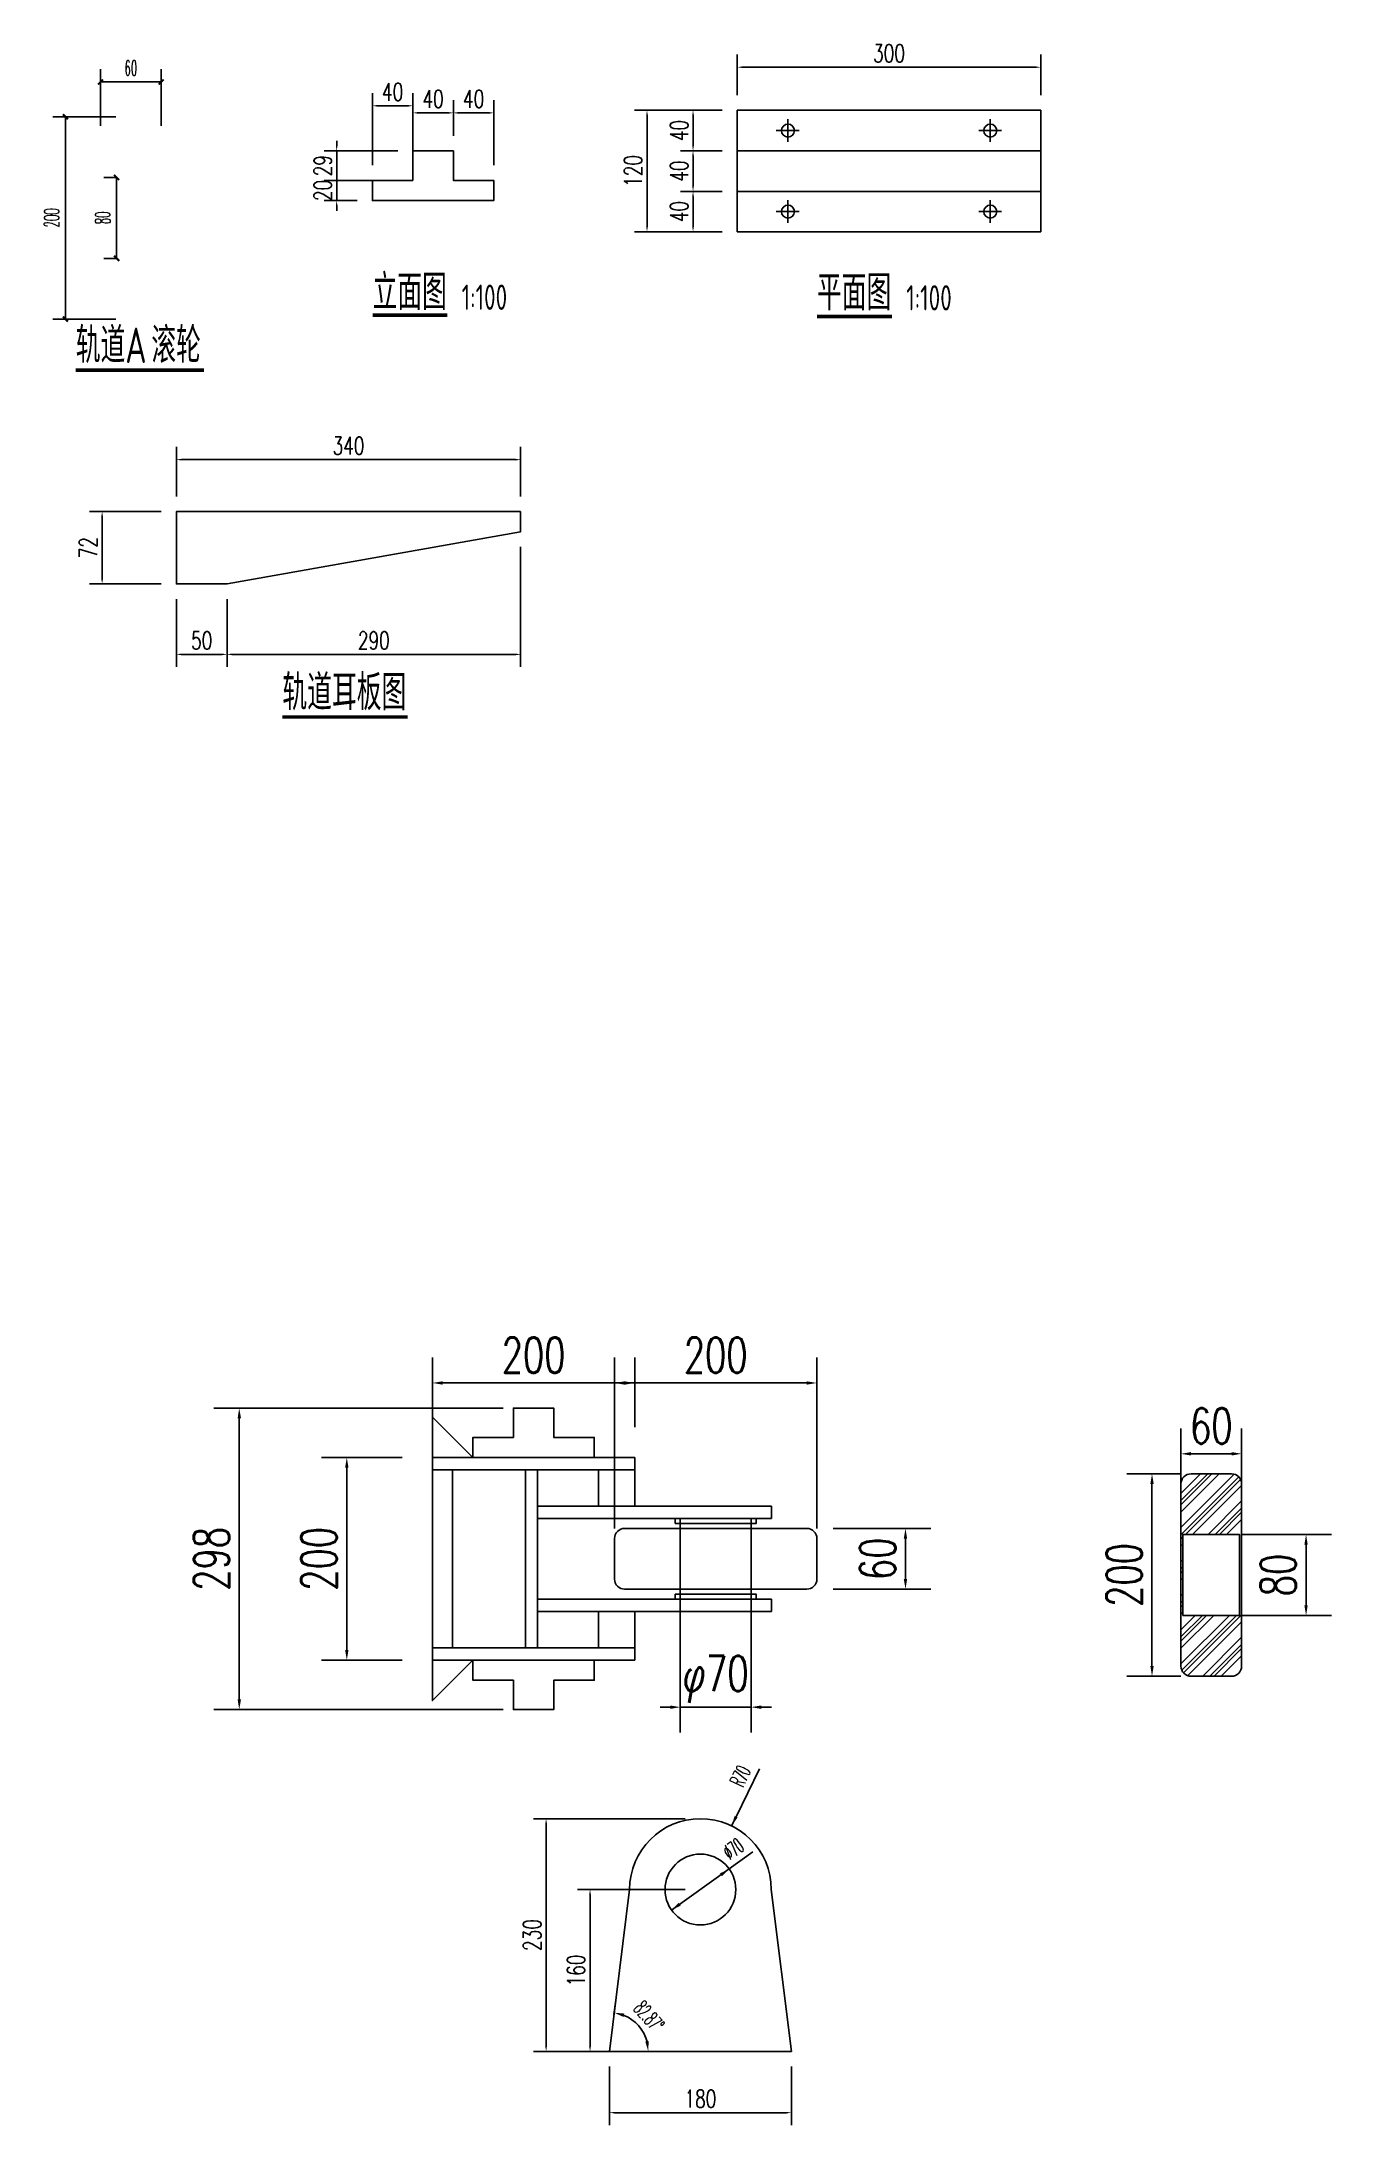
# Model space of a CAD drawing. Header units: millimetres. Extents: x -1443632 to -1307761, y 1430256 to 1527696.
# Drawn here: x -1438382 to -1437107, y 1505911 to 1507970 of the extents above; entities that cross this region are included whole.
import ezdxf

# ---------------------------------------------------------------- set-up
doc = ezdxf.new("R2010")
doc.units = ezdxf.units.MM
doc.header["$LTSCALE"] = 10
doc.layers.get('0').update_dxf_attribs({"linetype": 'CONTINUOUS'})
doc.layers.get('DEFPOINTS').update_dxf_attribs({"linetype": 'CONTINUOUS'})
for name, color, linetype in [('PUB_DIM', 3, 'CONTINUOUS'), ('PUB_TEXT', 7, 'CONTINUOUS'), ('W-PLASTIC_RAILINGS塑木栏杆', 6, 'CONTINUOUS'), ('W-STEEL_FRAME钢架', 3, 'CONTINUOUS'), ('W-STEEL_KEEL钢龙骨', 5, 'CONTINUOUS'), ('景-通用-文字', 7, 'CONTINUOUS'), ('钢', 172, 'CONTINUOUS')]:
    doc.layers.add(name, color=color, linetype=linetype)
doc.styles.add('_TCH_DIM', font='SIMPLEX.shx', dxfattribs={"width": 0.7, "bigfont": 'GBCBIG.shx'})
doc.styles.add('_TCH_DIM_T3', font='SIMPLEX.shx', dxfattribs={"width": 0.494118, "bigfont": 'GBCBIG.shx'})
doc.styles.get("Standard").update_dxf_attribs({"font": 'tssdeng.shx', "width": 0.7, "bigfont": 'hztxt.shx'})
doc.styles.add('STANDARD_T3', font='simplex.shx', dxfattribs={"width": 0.7, "bigfont": 'gbcbig.shx'})
doc.dimstyles.new('_TCH_ARCH&&5', dxfattribs={"dimtxt": 14.875, "dimasz": 5, "dimexe": 12.5, "dimexo": 15, "dimgap": 6.3125, "dimtad": 1, "dimdec": 0, "dimzin": 0, "dimdsep": 46, "dimtxsty": '_TCH_DIM_T3', "dimblk": 'ARCHTICK', "dimcen": 0.09, "dimclrt": 7, "dimazin": 2, "dimtfac": 1, "dimtdec": 0, "dimtix": 1, "dimtmove": 2, "dimatfit": 3, "dimfxl": 0, "dimtolj": 1, "dimtzin": 0, "dimarcsym": 0})
doc.dimstyles.new('_TCH_ARROW&&5', dxfattribs={"dimtxt": 14.875, "dimasz": 10, "dimexe": 12.5, "dimexo": 15, "dimgap": 6.3125, "dimtad": 1, "dimdec": 0, "dimzin": 0, "dimdsep": 46, "dimtxsty": '_TCH_DIM_T3', "dimcen": 0.09, "dimclrt": 7, "dimazin": 2, "dimtfac": 1, "dimtdec": 0, "dimtix": 1, "dimtmove": 2, "dimatfit": 3, "dimfxl": 0, "dimtolj": 1, "dimtzin": 0, "dimarcsym": 0})
doc.dimstyles.new('W&&10', dxfattribs={"dimtxt": 35, "dimasz": 10, "dimexe": 25, "dimexo": 30, "dimgap": 10, "dimtad": 1, "dimdec": 0, "dimzin": 0, "dimdsep": 46, "dimtxsty": 'STANDARD_T3', "dimcen": 0.09, "dimclrd": 1, "dimclre": 1, "dimclrt": 7, "dimazin": 2, "dimtfac": 1, "dimtdec": 0, "dimtix": 1, "dimtmove": 2, "dimatfit": 3, "dimfxl": 0, "dimtolj": 1, "dimtzin": 0, "dimarcsym": 0})
doc.dimstyles.new('W&&5', dxfattribs={"dimtxt": 17.5, "dimasz": 5, "dimexe": 12.5, "dimexo": 15, "dimgap": 5, "dimtad": 1, "dimdec": 0, "dimzin": 0, "dimdsep": 46, "dimtxsty": 'STANDARD_T3', "dimcen": 0.09, "dimclrd": 1, "dimclre": 1, "dimclrt": 7, "dimazin": 2, "dimtfac": 1, "dimtdec": 0, "dimtix": 1, "dimtmove": 2, "dimatfit": 3, "dimfxl": 0, "dimtolj": 1, "dimtzin": 0, "dimarcsym": 0})

msp = doc.modelspace()

# ---------------------------------------------------------------- texts
at = {"layer": 'PUB_TEXT', "color": 7, "width": 0.7}
for s, height, p in [('立面图', 35, (-1438054.7, 1507705.1)), ('1:100', 25, (-1437966.6, 1507705.1)), ('平面图', 35, (-1437615.5, 1507704.5)), ('1:100', 25, (-1437527.2, 1507704.5)), ('轨道', 35, (-1438348, 1507652.6)), ('滚轮', 35, (-1438273.3, 1507652.6)), ('A', 35, (-1438299, 1507652.6)), ('轨道耳板图', 35, (-1438143.8, 1507309.5))]:
    msp.add_text(s, height=height, dxfattribs=at).set_placement(p)
at = {"layer": 'W-PLASTIC_RAILINGS塑木栏杆', "color": 7, "style": '_TCH_DIM', "width": 0.494118}
for s, rotation, p in [('R70', 63.8885, (-1437688.6, 1506244.3)), ('%%c70', 35.5268, (-1437701.5, 1506172.7))]:
    msp.add_text(s, height=14.88, rotation=rotation, dxfattribs=at).set_placement(p)

# ---------------------------------------------------------------- blocks, each defined once
blk = doc.blocks.new('*D593')
at = {"layer": 'DEFPOINTS', "color": 0, "transparency": 16777216}
for p in [(-1438321.9, 1507505.8), (-1438248.5, 1507505.8), (-1438248.5, 1507434.3)]:
    blk.add_point(p, dxfattribs=at)
at = {"layer": 'PUB_DIM', "color": 1, "lineweight": -2, "transparency": 16777216}
for p, q in [((-1438263.5, 1507505.8), (-1438334.4, 1507505.8)), ((-1438321.9, 1507439.3), (-1438321.9, 1507500.8)), ((-1438263.5, 1507434.3), (-1438334.4, 1507434.3))]:
    blk.add_line(p, q, dxfattribs=at)
at = {"layer": 'PUB_DIM', "color": 1, "transparency": 16777216}
for points in [[(-1438322.8, 1507500.8), (-1438321.1, 1507500.8), (-1438321.9, 1507505.8)], [(-1438322.8, 1507439.3), (-1438321.1, 1507439.3), (-1438321.9, 1507434.3)]]:
    blk.add_solid(points, dxfattribs=at)
at = {"layer": 'PUB_DIM', "color": 7, "transparency": 16777216, "insert": (-1438335.7, 1507470.1), "char_height": 17.5, "attachment_point": 5, "rotation": 90, "style": 'STANDARD_T3'}
blk.add_mtext('\\A1;72', dxfattribs=at)
blk = doc.blocks.new('*D516')
at = {"layer": 'DEFPOINTS', "color": 0, "transparency": 16777216}
for p in [(-1438248.5, 1507434.3), (-1438198.5, 1507434.3), (-1438198.5, 1507364.7)]:
    blk.add_point(p, dxfattribs=at)
at = {"layer": 'PUB_DIM', "color": 1, "lineweight": -2, "transparency": 16777216}
for p, q in [((-1438248.5, 1507419.3), (-1438248.5, 1507352.2)), ((-1438198.5, 1507419.3), (-1438198.5, 1507352.2)), ((-1438243.5, 1507364.7), (-1438203.5, 1507364.7))]:
    blk.add_line(p, q, dxfattribs=at)
at = {"layer": 'PUB_DIM', "color": 1, "transparency": 16777216}
for points in [[(-1438243.5, 1507365.5), (-1438243.5, 1507363.8), (-1438248.5, 1507364.7)], [(-1438203.5, 1507365.5), (-1438203.5, 1507363.8), (-1438198.5, 1507364.7)]]:
    blk.add_solid(points, dxfattribs=at)
at = {"layer": 'PUB_DIM', "color": 7, "transparency": 16777216, "insert": (-1438223.5, 1507378.4), "char_height": 17.5, "attachment_point": 5, "style": 'STANDARD_T3'}
blk.add_mtext('\\A1;50', dxfattribs=at)
blk = doc.blocks.new('*D594')
at = {"layer": 'DEFPOINTS', "color": 0, "transparency": 16777216}
for p in [(-1437908.3, 1507485.8), (-1438198.5, 1507434.3), (-1437908.3, 1507364.7)]:
    blk.add_point(p, dxfattribs=at)
at = {"layer": 'PUB_DIM', "color": 1, "lineweight": -2, "transparency": 16777216}
for p, q in [((-1437908.3, 1507470.8), (-1437908.3, 1507352.2)), ((-1438198.5, 1507419.3), (-1438198.5, 1507352.2)), ((-1438193.5, 1507364.7), (-1437913.3, 1507364.7))]:
    blk.add_line(p, q, dxfattribs=at)
at = {"layer": 'PUB_DIM', "color": 1, "transparency": 16777216}
for points in [[(-1438193.5, 1507365.5), (-1438193.5, 1507363.8), (-1438198.5, 1507364.7)], [(-1437913.3, 1507365.5), (-1437913.3, 1507363.8), (-1437908.3, 1507364.7)]]:
    blk.add_solid(points, dxfattribs=at)
at = {"layer": 'PUB_DIM', "color": 7, "transparency": 16777216, "insert": (-1438053.4, 1507378.4), "char_height": 17.5, "attachment_point": 5, "style": 'STANDARD_T3'}
blk.add_mtext('\\A1;290', dxfattribs=at)
blk = doc.blocks.new('*D595')
at = {"layer": 'DEFPOINTS', "color": 0, "transparency": 16777216}
for p in [(-1437908.3, 1507557.1), (-1438248.5, 1507505.8), (-1437908.3, 1507505.8)]:
    blk.add_point(p, dxfattribs=at)
at = {"layer": 'PUB_DIM', "color": 1, "lineweight": -2, "transparency": 16777216}
for p, q in [((-1438248.5, 1507520.8), (-1438248.5, 1507569.6)), ((-1437908.3, 1507520.8), (-1437908.3, 1507569.6)), ((-1438243.5, 1507557.1), (-1437913.3, 1507557.1))]:
    blk.add_line(p, q, dxfattribs=at)
at = {"layer": 'PUB_DIM', "color": 1, "transparency": 16777216}
for points in [[(-1438243.5, 1507557.9), (-1438243.5, 1507556.2), (-1438248.5, 1507557.1)], [(-1437913.3, 1507557.9), (-1437913.3, 1507556.2), (-1437908.3, 1507557.1)]]:
    blk.add_solid(points, dxfattribs=at)
at = {"layer": 'PUB_DIM', "color": 7, "transparency": 16777216, "insert": (-1438078.4, 1507570.8), "char_height": 17.5, "attachment_point": 5, "style": 'STANDARD_T3'}
blk.add_mtext('\\A1;340', dxfattribs=at)
blk = doc.blocks.new('*D584')
at = {"layer": 'DEFPOINTS', "color": 0, "transparency": 16777216}
for p in [(-1438014.8, 1507906.8), (-1438054.8, 1507833.1), (-1438014.8, 1507833.1)]:
    blk.add_point(p, dxfattribs=at)
at = {"layer": '景-通用-文字', "color": 1, "lineweight": -2, "transparency": 16777216}
for p, q in [((-1438054.8, 1507848.1), (-1438054.8, 1507919.3)), ((-1438014.8, 1507848.1), (-1438014.8, 1507919.3)), ((-1438049.8, 1507906.8), (-1438019.8, 1507906.8))]:
    blk.add_line(p, q, dxfattribs=at)
at = {"layer": '景-通用-文字', "color": 1, "transparency": 16777216}
for points in [[(-1438049.8, 1507907.6), (-1438049.8, 1507905.9), (-1438054.8, 1507906.8)], [(-1438019.8, 1507907.6), (-1438019.8, 1507905.9), (-1438014.8, 1507906.8)]]:
    blk.add_solid(points, dxfattribs=at)
at = {"layer": '景-通用-文字', "color": 7, "transparency": 16777216, "insert": (-1438034.8, 1507920.5), "char_height": 17.5, "attachment_point": 5, "style": 'STANDARD_T3'}
blk.add_mtext('\\A1;40', dxfattribs=at)
blk = doc.blocks.new('*D585')
at = {"layer": 'DEFPOINTS', "color": 0, "transparency": 16777216}
for p in [(-1437974.8, 1507899.8), (-1437974.8, 1507862.1), (-1438014.8, 1507833.1)]:
    blk.add_point(p, dxfattribs=at)
at = {"layer": '景-通用-文字', "color": 1, "lineweight": -2, "transparency": 16777216}
for p, q in [((-1438014.8, 1507848.1), (-1438014.8, 1507912.3)), ((-1438009.8, 1507899.8), (-1437979.8, 1507899.8)), ((-1437974.8, 1507877.1), (-1437974.8, 1507912.3))]:
    blk.add_line(p, q, dxfattribs=at)
at = {"layer": '景-通用-文字', "color": 1, "transparency": 16777216}
for points in [[(-1438009.8, 1507900.6), (-1438009.8, 1507898.9), (-1438014.8, 1507899.8)], [(-1437979.8, 1507900.6), (-1437979.8, 1507898.9), (-1437974.8, 1507899.8)]]:
    blk.add_solid(points, dxfattribs=at)
at = {"layer": '景-通用-文字', "color": 7, "transparency": 16777216, "insert": (-1437994.8, 1507913.5), "char_height": 17.5, "attachment_point": 5, "style": 'STANDARD_T3'}
blk.add_mtext('\\A1;40', dxfattribs=at)
blk = doc.blocks.new('*D586')
at = {"layer": 'DEFPOINTS', "color": 0, "transparency": 16777216}
for p in [(-1437934.8, 1507899.8), (-1437974.8, 1507862.1), (-1437934.8, 1507833.1)]:
    blk.add_point(p, dxfattribs=at)
at = {"layer": '景-通用-文字', "color": 1, "lineweight": -2, "transparency": 16777216}
for p, q in [((-1437974.8, 1507877.1), (-1437974.8, 1507912.3)), ((-1437969.8, 1507899.8), (-1437939.8, 1507899.8)), ((-1437934.8, 1507848.1), (-1437934.8, 1507912.3))]:
    blk.add_line(p, q, dxfattribs=at)
at = {"layer": '景-通用-文字', "color": 1, "transparency": 16777216}
for points in [[(-1437969.8, 1507900.6), (-1437969.8, 1507898.9), (-1437974.8, 1507899.8)], [(-1437939.8, 1507900.6), (-1437939.8, 1507898.9), (-1437934.8, 1507899.8)]]:
    blk.add_solid(points, dxfattribs=at)
at = {"layer": '景-通用-文字', "color": 7, "transparency": 16777216, "insert": (-1437954.8, 1507913.5), "char_height": 17.5, "attachment_point": 5, "style": 'STANDARD_T3'}
blk.add_mtext('\\A1;40', dxfattribs=at)
blk = doc.blocks.new('*D587')
at = {"layer": 'DEFPOINTS', "color": 0, "transparency": 16777216}
for p in [(-1438014.8, 1507862.1), (-1438090.1, 1507833.1), (-1438014.8, 1507833.1)]:
    blk.add_point(p, dxfattribs=at)
at = {"layer": '景-通用-文字', "color": 1, "lineweight": -2, "transparency": 16777216}
for p, q in [((-1438029.8, 1507862.1), (-1438102.6, 1507862.1)), ((-1438090.1, 1507867.1), (-1438090.1, 1507872.1)), ((-1438090.1, 1507862.1), (-1438090.1, 1507833.1)), ((-1438029.8, 1507833.1), (-1438102.6, 1507833.1)), ((-1438090.1, 1507828.1), (-1438090.1, 1507823.1))]:
    blk.add_line(p, q, dxfattribs=at)
at = {"layer": '景-通用-文字', "color": 1, "transparency": 16777216}
for points in [[(-1438090.9, 1507867.1), (-1438089.3, 1507867.1), (-1438090.1, 1507862.1)], [(-1438090.9, 1507828.1), (-1438089.3, 1507828.1), (-1438090.1, 1507833.1)]]:
    blk.add_solid(points, dxfattribs=at)
at = {"layer": '景-通用-文字', "color": 7, "transparency": 16777216, "insert": (-1438103.9, 1507847.6), "char_height": 17.5, "attachment_point": 5, "rotation": 90, "style": 'STANDARD_T3'}
blk.add_mtext('\\A1;29', dxfattribs=at)
blk = doc.blocks.new('*D588')
at = {"layer": 'DEFPOINTS', "color": 0, "transparency": 16777216}
for p in [(-1438014.8, 1507833.1), (-1438090.1, 1507813.1), (-1438054.8, 1507813.1)]:
    blk.add_point(p, dxfattribs=at)
at = {"layer": '景-通用-文字', "color": 1, "lineweight": -2, "transparency": 16777216}
for p, q in [((-1438029.8, 1507833.1), (-1438102.6, 1507833.1)), ((-1438090.1, 1507838.1), (-1438090.1, 1507843.1)), ((-1438090.1, 1507833.1), (-1438090.1, 1507813.1)), ((-1438069.8, 1507813.1), (-1438102.6, 1507813.1)), ((-1438090.1, 1507808.1), (-1438090.1, 1507803.1))]:
    blk.add_line(p, q, dxfattribs=at)
at = {"layer": '景-通用-文字', "color": 1, "transparency": 16777216}
for points in [[(-1438090.9, 1507838.1), (-1438089.3, 1507838.1), (-1438090.1, 1507833.1)], [(-1438090.9, 1507808.1), (-1438089.3, 1507808.1), (-1438090.1, 1507813.1)]]:
    blk.add_solid(points, dxfattribs=at)
at = {"layer": '景-通用-文字', "color": 7, "transparency": 16777216, "insert": (-1438103.9, 1507823.1), "char_height": 17.5, "attachment_point": 5, "rotation": 90, "style": 'STANDARD_T3'}
blk.add_mtext('\\A1;20', dxfattribs=at)
blk = doc.blocks.new('*D589')
at = {"layer": 'DEFPOINTS', "color": 0, "transparency": 16777216}
for p in [(-1437394.3, 1507944.9), (-1437694.2, 1507902.4), (-1437394.3, 1507902.4)]:
    blk.add_point(p, dxfattribs=at)
at = {"layer": '景-通用-文字', "color": 1, "lineweight": -2, "transparency": 16777216}
for p, q in [((-1437694.2, 1507917.4), (-1437694.2, 1507957.4)), ((-1437394.3, 1507917.4), (-1437394.3, 1507957.4)), ((-1437689.2, 1507944.9), (-1437399.3, 1507944.9))]:
    blk.add_line(p, q, dxfattribs=at)
at = {"layer": '景-通用-文字', "color": 1, "transparency": 16777216}
for points in [[(-1437689.2, 1507945.7), (-1437689.2, 1507944.1), (-1437694.2, 1507944.9)], [(-1437399.3, 1507945.7), (-1437399.3, 1507944.1), (-1437394.3, 1507944.9)]]:
    blk.add_solid(points, dxfattribs=at)
at = {"layer": '景-通用-文字', "color": 7, "transparency": 16777216, "insert": (-1437544.2, 1507958.6), "char_height": 17.5, "attachment_point": 5, "style": 'STANDARD_T3'}
blk.add_mtext('\\A1;300', dxfattribs=at)
blk = doc.blocks.new('*D590')
at = {"layer": 'DEFPOINTS', "color": 0, "transparency": 16777216}
for p in [(-1437694.2, 1507902.4), (-1437783.4, 1507782.3), (-1437694.2, 1507782.3)]:
    blk.add_point(p, dxfattribs=at)
at = {"layer": '景-通用-文字', "color": 1, "lineweight": -2, "transparency": 16777216}
for p, q in [((-1437709.2, 1507902.4), (-1437795.9, 1507902.4)), ((-1437783.4, 1507897.4), (-1437783.4, 1507787.3)), ((-1437709.2, 1507782.3), (-1437795.9, 1507782.3))]:
    blk.add_line(p, q, dxfattribs=at)
at = {"layer": '景-通用-文字', "color": 1, "transparency": 16777216}
for points in [[(-1437784.2, 1507897.4), (-1437782.6, 1507897.4), (-1437783.4, 1507902.4)], [(-1437784.2, 1507787.3), (-1437782.6, 1507787.3), (-1437783.4, 1507782.3)]]:
    blk.add_solid(points, dxfattribs=at)
at = {"layer": '景-通用-文字', "color": 7, "transparency": 16777216, "insert": (-1437797.1, 1507842.4), "char_height": 17.5, "attachment_point": 5, "rotation": 90, "style": 'STANDARD_T3'}
blk.add_mtext('\\A1;120', dxfattribs=at)
blk = doc.blocks.new('*D591')
at = {"layer": 'DEFPOINTS', "color": 0, "transparency": 16777216}
for p in [(-1437694.2, 1507902.4), (-1437737.9, 1507862.3), (-1437694.2, 1507862.3)]:
    blk.add_point(p, dxfattribs=at)
at = {"layer": '景-通用-文字', "color": 1, "lineweight": -2, "transparency": 16777216}
for p, q in [((-1437709.2, 1507902.4), (-1437750.4, 1507902.4)), ((-1437737.9, 1507897.4), (-1437737.9, 1507867.3)), ((-1437709.2, 1507862.3), (-1437750.4, 1507862.3))]:
    blk.add_line(p, q, dxfattribs=at)
at = {"layer": '景-通用-文字', "color": 1, "transparency": 16777216}
for points in [[(-1437738.7, 1507897.4), (-1437737.1, 1507897.4), (-1437737.9, 1507902.4)], [(-1437738.7, 1507867.3), (-1437737.1, 1507867.3), (-1437737.9, 1507862.3)]]:
    blk.add_solid(points, dxfattribs=at)
at = {"layer": '景-通用-文字', "color": 7, "transparency": 16777216, "insert": (-1437751.6, 1507882.3), "char_height": 17.5, "attachment_point": 5, "rotation": 90, "style": 'STANDARD_T3'}
blk.add_mtext('\\A1;40', dxfattribs=at)
blk = doc.blocks.new('*D592')
at = {"layer": 'DEFPOINTS', "color": 0, "transparency": 16777216}
for p in [(-1437694.2, 1507862.3), (-1437737.9, 1507822.2), (-1437694.2, 1507822.2)]:
    blk.add_point(p, dxfattribs=at)
at = {"layer": '景-通用-文字', "color": 1, "lineweight": -2, "transparency": 16777216}
for p, q in [((-1437709.2, 1507862.3), (-1437750.4, 1507862.3)), ((-1437737.9, 1507857.3), (-1437737.9, 1507827.2)), ((-1437709.2, 1507822.2), (-1437750.4, 1507822.2))]:
    blk.add_line(p, q, dxfattribs=at)
at = {"layer": '景-通用-文字', "color": 1, "transparency": 16777216}
for points in [[(-1437738.7, 1507857.3), (-1437737.1, 1507857.3), (-1437737.9, 1507862.3)], [(-1437738.7, 1507827.2), (-1437737.1, 1507827.2), (-1437737.9, 1507822.2)]]:
    blk.add_solid(points, dxfattribs=at)
at = {"layer": '景-通用-文字', "color": 7, "transparency": 16777216, "insert": (-1437751.6, 1507842.2), "char_height": 17.5, "attachment_point": 5, "rotation": 90, "style": 'STANDARD_T3'}
blk.add_mtext('\\A1;40', dxfattribs=at)
blk = doc.blocks.new('*D564')
at = {"layer": 'DEFPOINTS', "color": 0, "transparency": 16777216}
for p in [(-1437694.2, 1507822.2), (-1437737.9, 1507782.3), (-1437694.2, 1507782.3)]:
    blk.add_point(p, dxfattribs=at)
at = {"layer": '景-通用-文字', "color": 1, "lineweight": -2, "transparency": 16777216}
for p, q in [((-1437709.2, 1507822.2), (-1437750.4, 1507822.2)), ((-1437737.9, 1507817.2), (-1437737.9, 1507787.3)), ((-1437709.2, 1507782.3), (-1437750.4, 1507782.3))]:
    blk.add_line(p, q, dxfattribs=at)
at = {"layer": '景-通用-文字', "color": 1, "transparency": 16777216}
for points in [[(-1437738.7, 1507817.2), (-1437737.1, 1507817.2), (-1437737.9, 1507822.2)], [(-1437738.7, 1507787.3), (-1437737.1, 1507787.3), (-1437737.9, 1507782.3)]]:
    blk.add_solid(points, dxfattribs=at)
at = {"layer": '景-通用-文字', "color": 7, "transparency": 16777216, "insert": (-1437751.6, 1507802.2), "char_height": 17.5, "attachment_point": 5, "rotation": 90, "style": 'STANDARD_T3'}
blk.add_mtext('\\A1;40', dxfattribs=at)
blk = doc.blocks.new('*D874')
at = {"layer": 'DEFPOINTS', "color": 0, "transparency": 16777216}
for p in [(-1437795.5, 1506644.7), (-1437995.5, 1506570.9), (-1437795.5, 1506570.9)]:
    blk.add_point(p, dxfattribs=at)
at = {"layer": 'PUB_DIM', "color": 1, "lineweight": -2, "transparency": 16777216}
for p, q in [((-1437995.5, 1506600.9), (-1437995.5, 1506669.7)), ((-1437795.5, 1506600.9), (-1437795.5, 1506669.7)), ((-1437985.5, 1506644.7), (-1437805.5, 1506644.7))]:
    blk.add_line(p, q, dxfattribs=at)
at = {"layer": 'PUB_DIM', "color": 1, "transparency": 16777216}
for points in [[(-1437985.5, 1506646.3), (-1437985.5, 1506643), (-1437995.5, 1506644.7)], [(-1437805.5, 1506646.3), (-1437805.5, 1506643), (-1437795.5, 1506644.7)]]:
    blk.add_solid(points, dxfattribs=at)
at = {"layer": 'PUB_DIM', "color": 7, "transparency": 16777216, "insert": (-1437895.5, 1506672.2), "char_height": 35, "attachment_point": 5, "style": 'STANDARD_T3'}
blk.add_mtext('\\A1;200', dxfattribs=at)
blk = doc.blocks.new('*D875')
at = {"layer": 'DEFPOINTS', "color": 0, "transparency": 16777216}
for p in [(-1437995.5, 1506570.9), (-1438080.1, 1506370.9), (-1437995.5, 1506370.9)]:
    blk.add_point(p, dxfattribs=at)
at = {"layer": 'PUB_DIM', "color": 1, "lineweight": -2, "transparency": 16777216}
for p, q in [((-1438025.5, 1506570.9), (-1438105.1, 1506570.9)), ((-1438080.1, 1506560.9), (-1438080.1, 1506380.9)), ((-1438025.5, 1506370.9), (-1438105.1, 1506370.9))]:
    blk.add_line(p, q, dxfattribs=at)
at = {"layer": 'PUB_DIM', "color": 1, "transparency": 16777216}
for points in [[(-1438081.8, 1506560.9), (-1438078.4, 1506560.9), (-1438080.1, 1506570.9)], [(-1438081.8, 1506380.9), (-1438078.4, 1506380.9), (-1438080.1, 1506370.9)]]:
    blk.add_solid(points, dxfattribs=at)
at = {"layer": 'PUB_DIM', "color": 7, "transparency": 16777216, "insert": (-1438107.6, 1506470.9), "char_height": 35, "attachment_point": 5, "rotation": 90, "style": 'STANDARD_T3'}
blk.add_mtext('\\A1;200', dxfattribs=at)
blk = doc.blocks.new('*D876')
at = {"layer": 'DEFPOINTS', "color": 0, "transparency": 16777216}
for p in [(-1437615.5, 1506644.7), (-1437815.5, 1506470.9), (-1437615.5, 1506470.9)]:
    blk.add_point(p, dxfattribs=at)
at = {"layer": 'PUB_DIM', "color": 1, "lineweight": -2, "transparency": 16777216}
for p, q in [((-1437815.5, 1506500.9), (-1437815.5, 1506669.7)), ((-1437615.5, 1506500.9), (-1437615.5, 1506669.7)), ((-1437805.5, 1506644.7), (-1437625.5, 1506644.7))]:
    blk.add_line(p, q, dxfattribs=at)
at = {"layer": 'PUB_DIM', "color": 1, "transparency": 16777216}
for points in [[(-1437805.5, 1506646.3), (-1437805.5, 1506643), (-1437815.5, 1506644.7)], [(-1437625.5, 1506646.3), (-1437625.5, 1506643), (-1437615.5, 1506644.7)]]:
    blk.add_solid(points, dxfattribs=at)
at = {"layer": 'PUB_DIM', "color": 7, "transparency": 16777216, "insert": (-1437715.5, 1506672.2), "char_height": 35, "attachment_point": 5, "style": 'STANDARD_T3'}
blk.add_mtext('\\A1;200', dxfattribs=at)
blk = doc.blocks.new('*D877')
at = {"layer": 'DEFPOINTS', "color": 0, "transparency": 16777216}
for p in [(-1437750.5, 1506470.9), (-1437680.5, 1506470.9), (-1437680.5, 1506324.3)]:
    blk.add_point(p, dxfattribs=at)
at = {"layer": 'PUB_DIM', "color": 1, "lineweight": -2, "transparency": 16777216}
for p, q in [((-1437750.5, 1506440.9), (-1437750.5, 1506299.3)), ((-1437680.5, 1506440.9), (-1437680.5, 1506299.3)), ((-1437760.5, 1506324.3), (-1437770.5, 1506324.3)), ((-1437750.5, 1506324.3), (-1437680.5, 1506324.3)), ((-1437670.5, 1506324.3), (-1437660.5, 1506324.3))]:
    blk.add_line(p, q, dxfattribs=at)
at = {"layer": 'PUB_DIM', "color": 1, "transparency": 16777216}
for points in [[(-1437760.5, 1506326), (-1437760.5, 1506322.6), (-1437750.5, 1506324.3)], [(-1437670.5, 1506326), (-1437670.5, 1506322.6), (-1437680.5, 1506324.3)]]:
    blk.add_solid(points, dxfattribs=at)
at = {"layer": 'PUB_DIM', "color": 7, "transparency": 16777216, "insert": (-1437715.5, 1506351.8), "char_height": 35, "attachment_point": 5, "style": 'STANDARD_T3'}
blk.add_mtext('\\A1;φ70', dxfattribs=at)
blk = doc.blocks.new('*D878')
at = {"layer": 'DEFPOINTS', "color": 0, "transparency": 16777216}
for p in [(-1437629.3, 1506500.9), (-1437629.3, 1506440.9), (-1437527.9, 1506440.9)]:
    blk.add_point(p, dxfattribs=at)
at = {"layer": 'PUB_DIM', "color": 1, "lineweight": -2, "transparency": 16777216}
for p, q in [((-1437599.3, 1506500.9), (-1437502.9, 1506500.9)), ((-1437527.9, 1506490.9), (-1437527.9, 1506450.9)), ((-1437599.3, 1506440.9), (-1437502.9, 1506440.9))]:
    blk.add_line(p, q, dxfattribs=at)
at = {"layer": 'PUB_DIM', "color": 1, "transparency": 16777216}
for points in [[(-1437529.6, 1506490.9), (-1437526.3, 1506490.9), (-1437527.9, 1506500.9)], [(-1437529.6, 1506450.9), (-1437526.3, 1506450.9), (-1437527.9, 1506440.9)]]:
    blk.add_solid(points, dxfattribs=at)
at = {"layer": 'PUB_DIM', "color": 7, "transparency": 16777216, "insert": (-1437555.4, 1506470.9), "char_height": 35, "attachment_point": 5, "rotation": 90, "style": 'STANDARD_T3'}
blk.add_mtext('\\A1;60', dxfattribs=at)
blk = doc.blocks.new('*D879')
at = {"layer": 'DEFPOINTS', "color": 0, "transparency": 16777216}
for p in [(-1438186.4, 1506619.9), (-1437895.5, 1506619.9), (-1437895.5, 1506321.9)]:
    blk.add_point(p, dxfattribs=at)
at = {"layer": 'PUB_DIM', "color": 1, "lineweight": -2, "transparency": 16777216}
for p, q in [((-1437925.5, 1506619.9), (-1438211.4, 1506619.9)), ((-1438186.4, 1506331.9), (-1438186.4, 1506609.9)), ((-1437925.5, 1506321.9), (-1438211.4, 1506321.9))]:
    blk.add_line(p, q, dxfattribs=at)
at = {"layer": 'PUB_DIM', "color": 1, "transparency": 16777216}
for points in [[(-1438188, 1506609.9), (-1438184.7, 1506609.9), (-1438186.4, 1506619.9)], [(-1438188, 1506331.9), (-1438184.7, 1506331.9), (-1438186.4, 1506321.9)]]:
    blk.add_solid(points, dxfattribs=at)
at = {"layer": 'PUB_DIM', "color": 7, "transparency": 16777216, "insert": (-1438213.9, 1506470.9), "char_height": 35, "attachment_point": 5, "rotation": 90, "style": 'STANDARD_T3'}
blk.add_mtext('\\A1;298', dxfattribs=at)
blk = doc.blocks.new('*D880')
at = {"layer": 'DEFPOINTS', "color": 0, "transparency": 16777216}
for p in [(-1437225.7, 1506554.9), (-1437284.3, 1506354.9), (-1437225.7, 1506354.9)]:
    blk.add_point(p, dxfattribs=at)
at = {"layer": 'PUB_DIM', "color": 1, "lineweight": -2, "transparency": 16777216}
for p, q in [((-1437255.7, 1506554.9), (-1437309.3, 1506554.9)), ((-1437284.3, 1506544.9), (-1437284.3, 1506364.9)), ((-1437255.7, 1506354.9), (-1437309.3, 1506354.9))]:
    blk.add_line(p, q, dxfattribs=at)
at = {"layer": 'PUB_DIM', "color": 1, "transparency": 16777216}
for points in [[(-1437285.9, 1506544.9), (-1437282.6, 1506544.9), (-1437284.3, 1506554.9)], [(-1437285.9, 1506364.9), (-1437282.6, 1506364.9), (-1437284.3, 1506354.9)]]:
    blk.add_solid(points, dxfattribs=at)
at = {"layer": 'PUB_DIM', "color": 7, "transparency": 16777216, "insert": (-1437311.8, 1506454.9), "char_height": 35, "attachment_point": 5, "rotation": 90, "style": 'STANDARD_T3'}
blk.add_mtext('\\A1;200', dxfattribs=at)
blk = doc.blocks.new('*D881')
at = {"layer": 'DEFPOINTS', "color": 0, "transparency": 16777216}
for p in [(-1437195.7, 1506574.7), (-1437255.7, 1506483.5), (-1437195.7, 1506483.6)]:
    blk.add_point(p, dxfattribs=at)
at = {"layer": 'PUB_DIM', "color": 1, "lineweight": -2, "transparency": 16777216}
for p, q in [((-1437255.7, 1506513.5), (-1437255.7, 1506599.7)), ((-1437195.7, 1506513.6), (-1437195.7, 1506599.7)), ((-1437245.7, 1506574.7), (-1437205.7, 1506574.7))]:
    blk.add_line(p, q, dxfattribs=at)
at = {"layer": 'PUB_DIM', "color": 1, "transparency": 16777216}
for points in [[(-1437245.7, 1506576.4), (-1437245.7, 1506573), (-1437255.7, 1506574.7)], [(-1437205.7, 1506576.4), (-1437205.7, 1506573), (-1437195.7, 1506574.7)]]:
    blk.add_solid(points, dxfattribs=at)
at = {"layer": 'PUB_DIM', "color": 7, "transparency": 16777216, "insert": (-1437225.7, 1506602.2), "char_height": 35, "attachment_point": 5, "style": 'STANDARD_T3'}
blk.add_mtext('\\A1;60', dxfattribs=at)
blk = doc.blocks.new('*D882')
at = {"layer": 'DEFPOINTS', "color": 0, "transparency": 16777216}
for p in [(-1437225.8, 1506494.9), (-1437225.7, 1506414.9), (-1437132, 1506414.9)]:
    blk.add_point(p, dxfattribs=at)
at = {"layer": 'PUB_DIM', "color": 1, "lineweight": -2, "transparency": 16777216}
for p, q in [((-1437195.8, 1506494.9), (-1437107, 1506494.9)), ((-1437132, 1506484.9), (-1437132, 1506424.9)), ((-1437195.7, 1506414.9), (-1437107, 1506414.9))]:
    blk.add_line(p, q, dxfattribs=at)
at = {"layer": 'PUB_DIM', "color": 1, "transparency": 16777216}
for points in [[(-1437133.7, 1506484.9), (-1437130.4, 1506484.9), (-1437132, 1506494.9)], [(-1437133.7, 1506424.9), (-1437130.4, 1506424.9), (-1437132, 1506414.9)]]:
    blk.add_solid(points, dxfattribs=at)
at = {"layer": 'PUB_DIM', "color": 7, "transparency": 16777216, "insert": (-1437159.5, 1506454.9), "char_height": 35, "attachment_point": 5, "rotation": 90, "style": 'STANDARD_T3'}
blk.add_mtext('\\A1;80', dxfattribs=at)
blk = doc.blocks.new('*D884')
at = {"layer": 'DEFPOINTS', "color": 0, "transparency": 16777216}
for p in [(-1437820.6, 1505984.1), (-1437640.6, 1505984.1), (-1437640.6, 1505923.6)]:
    blk.add_point(p, dxfattribs=at)
at = {"layer": 'PUB_DIM', "color": 1, "lineweight": -2, "transparency": 16777216}
for p, q in [((-1437820.6, 1505969.1), (-1437820.6, 1505911.1)), ((-1437640.6, 1505969.1), (-1437640.6, 1505911.1)), ((-1437815.6, 1505923.6), (-1437645.6, 1505923.6))]:
    blk.add_line(p, q, dxfattribs=at)
at = {"layer": 'PUB_DIM', "color": 1, "transparency": 16777216}
for points in [[(-1437815.6, 1505924.4), (-1437815.6, 1505922.8), (-1437820.6, 1505923.6)], [(-1437645.6, 1505924.4), (-1437645.6, 1505922.8), (-1437640.6, 1505923.6)]]:
    blk.add_solid(points, dxfattribs=at)
at = {"layer": 'PUB_DIM', "color": 7, "transparency": 16777216, "insert": (-1437730.6, 1505937.3), "char_height": 17.5, "attachment_point": 5, "style": 'STANDARD_T3'}
blk.add_mtext('\\A1;180', dxfattribs=at)
blk = doc.blocks.new('*D885')
at = {"layer": 'DEFPOINTS', "color": 0, "transparency": 16777216}
for p in [(-1437883.1, 1506214.1), (-1437730.6, 1506214.1), (-1437730.6, 1505984.1)]:
    blk.add_point(p, dxfattribs=at)
at = {"layer": 'PUB_DIM', "color": 1, "lineweight": -2, "transparency": 16777216}
for p, q in [((-1437745.6, 1506214.1), (-1437895.6, 1506214.1)), ((-1437883.1, 1505989.1), (-1437883.1, 1506209.1)), ((-1437745.6, 1505984.1), (-1437895.6, 1505984.1))]:
    blk.add_line(p, q, dxfattribs=at)
at = {"layer": 'PUB_DIM', "color": 1, "transparency": 16777216}
for points in [[(-1437884, 1506209.1), (-1437882.3, 1506209.1), (-1437883.1, 1506214.1)], [(-1437884, 1505989.1), (-1437882.3, 1505989.1), (-1437883.1, 1505984.1)]]:
    blk.add_solid(points, dxfattribs=at)
at = {"layer": 'PUB_DIM', "color": 7, "transparency": 16777216, "insert": (-1437896.9, 1506099.1), "char_height": 17.5, "attachment_point": 5, "rotation": 90, "style": 'STANDARD_T3'}
blk.add_mtext('\\A1;230', dxfattribs=at)
blk = doc.blocks.new('*D883')
at = {"layer": 'DEFPOINTS', "color": 0, "transparency": 16777216}
for p in [(-1437730.6, 1506144.1), (-1437839.7, 1505984.1), (-1437730.6, 1505984.1)]:
    blk.add_point(p, dxfattribs=at)
at = {"layer": 'PUB_DIM', "color": 1, "lineweight": -2, "transparency": 16777216}
for p, q in [((-1437745.6, 1506144.1), (-1437852.2, 1506144.1)), ((-1437839.7, 1506139.1), (-1437839.7, 1505989.1)), ((-1437745.6, 1505984.1), (-1437852.2, 1505984.1))]:
    blk.add_line(p, q, dxfattribs=at)
at = {"layer": 'PUB_DIM', "color": 1, "transparency": 16777216}
for points in [[(-1437840.6, 1506139.1), (-1437838.9, 1506139.1), (-1437839.7, 1506144.1)], [(-1437840.6, 1505989.1), (-1437838.9, 1505989.1), (-1437839.7, 1505984.1)]]:
    blk.add_solid(points, dxfattribs=at)
at = {"layer": 'PUB_DIM', "color": 7, "transparency": 16777216, "insert": (-1437853.5, 1506064.1), "char_height": 17.5, "attachment_point": 5, "rotation": 90, "style": 'STANDARD_T3'}
blk.add_mtext('\\A1;160', dxfattribs=at)
blk = doc.blocks.new('*D922')
at = {"layer": 'DEFPOINTS', "color": 0, "transparency": 16777216}
for p in [(-1437818, 1506005.7), (-1437786.5, 1506002), (-1437820.6, 1505984.1), (-1437798.9, 1505984.1)]:
    blk.add_point(p, dxfattribs=at)
at = {"layer": 'W-PLASTIC_RAILINGS塑木栏杆', "color": 0, "lineweight": -2, "transparency": 16777216}
for p, q in [((-1437816.1, 1506020.5), (-1437814.3, 1506034.8)), ((-1437783.9, 1505984.1), (-1437769.6, 1505984.1))]:
    blk.add_line(p, q, dxfattribs=at)
blk.add_arc((-1437820.6, 1505984.1), 38.5, 14.9074, 67.9675, dxfattribs=at)
at = {"layer": 'W-PLASTIC_RAILINGS塑木栏杆', "color": 0, "transparency": 16777216}
for points in [[(-1437806.6, 1506018.2), (-1437805.8, 1506021.5), (-1437815.9, 1506022.4)], [(-1437781.8, 1505994.3), (-1437785.1, 1505993.8), (-1437782.1, 1505984.1)]]:
    blk.add_solid(points, dxfattribs=at)
at = {"layer": 'W-PLASTIC_RAILINGS塑木栏杆', "color": 7, "transparency": 16777216, "insert": (-1437781.4, 1506018.7), "char_height": 14.88, "attachment_point": 5, "rotation": 311.4375, "style": '_TCH_DIM_T3'}
blk.add_mtext('\\A1;82.87°', dxfattribs=at)
blk = doc.blocks.new('_ARCHTICK')
at = {"color": 0, "linetype": 'ByBlock', "const_width": 0.4}
blk.add_lwpolyline([(-0.5, -0.5), (0.5, 0.5)], dxfattribs=at)
blk = doc.blocks.new('*D940')
at = {"layer": 'DEFPOINTS', "color": 0, "transparency": 16777216}
for p in [(-1438263.5, 1507930.3), (-1438323.5, 1507871.8), (-1438263.5, 1507871.8)]:
    blk.add_point(p, dxfattribs=at)
at = {"layer": '景-通用-文字', "color": 0, "lineweight": -2, "transparency": 16777216}
for p, q in [((-1438323.5, 1507886.8), (-1438323.5, 1507942.8)), ((-1438263.5, 1507886.8), (-1438263.5, 1507942.8)), ((-1438323.5, 1507930.3), (-1438263.5, 1507930.3))]:
    blk.add_line(p, q, dxfattribs=at)
at = {"layer": '景-通用-文字', "color": 0, "lineweight": -2, "transparency": 16777216, "xscale": 5, "yscale": 5, "zscale": 5, "rotation": 180}
blk.add_blockref('_ARCHTICK', (-1438323.5, 1507930.3), dxfattribs=at)
at = {"layer": '景-通用-文字', "color": 0, "lineweight": -2, "transparency": 16777216, "xscale": 5, "yscale": 5, "zscale": 5}
blk.add_blockref('_ARCHTICK', (-1438263.5, 1507930.3), dxfattribs=at)
at = {"layer": '景-通用-文字', "color": 7, "transparency": 16777216, "insert": (-1438293.5, 1507944.1), "char_height": 14.88, "attachment_point": 5, "style": '_TCH_DIM_T3'}
blk.add_mtext('\\A1;60', dxfattribs=at)
blk = doc.blocks.new('*D941')
at = {"layer": 'DEFPOINTS', "color": 0, "transparency": 16777216}
for p in [(-1438307.6, 1507836), (-1438293.5, 1507836), (-1438293.5, 1507756)]:
    blk.add_point(p, dxfattribs=at)
at = {"layer": '景-通用-文字', "color": 0, "lineweight": -2, "transparency": 16777216}
for p, q in [((-1438308.5, 1507836), (-1438320.1, 1507836)), ((-1438307.6, 1507756), (-1438307.6, 1507836)), ((-1438308.5, 1507756), (-1438320.1, 1507756))]:
    blk.add_line(p, q, dxfattribs=at)
at = {"layer": '景-通用-文字', "color": 0, "lineweight": -2, "transparency": 16777216, "xscale": 5, "yscale": 5, "zscale": 5}
for p, rotation in [((-1438307.6, 1507836), 90), ((-1438307.6, 1507756), 270)]:
    blk.add_blockref('_ARCHTICK', p, dxfattribs=dict(at, rotation=rotation))
at = {"layer": '景-通用-文字', "color": 7, "transparency": 16777216, "insert": (-1438321.3, 1507796), "char_height": 14.88, "attachment_point": 5, "rotation": 90, "style": '_TCH_DIM_T3'}
blk.add_mtext('\\A1;80', dxfattribs=at)
blk = doc.blocks.new('*D942')
at = {"layer": 'DEFPOINTS', "color": 0, "transparency": 16777216}
for p in [(-1438358.2, 1507896), (-1438293.5, 1507896), (-1438293.5, 1507696)]:
    blk.add_point(p, dxfattribs=at)
at = {"layer": '景-通用-文字', "color": 0, "lineweight": -2, "transparency": 16777216}
for p, q in [((-1438308.5, 1507896), (-1438370.7, 1507896)), ((-1438358.2, 1507696), (-1438358.2, 1507896)), ((-1438308.5, 1507696), (-1438370.7, 1507696))]:
    blk.add_line(p, q, dxfattribs=at)
at = {"layer": '景-通用-文字', "color": 0, "lineweight": -2, "transparency": 16777216, "xscale": 5, "yscale": 5, "zscale": 5}
for p, rotation in [((-1438358.2, 1507896), 90), ((-1438358.2, 1507696), 270)]:
    blk.add_blockref('_ARCHTICK', p, dxfattribs=dict(at, rotation=rotation))
at = {"layer": '景-通用-文字', "color": 7, "transparency": 16777216, "insert": (-1438371.9, 1507796), "char_height": 14.88, "attachment_point": 5, "rotation": 90, "style": '_TCH_DIM_T3'}
blk.add_mtext('\\A1;200', dxfattribs=at)

# ---------------------------------------------------------------- dimensions: what is measured, and where the dimension line sits
at = {"layer": 'PUB_DIM', "color": 0}
for base, p1, p2, angle, dimstyle, picture, middle in [((-1437908.3, 1507557.1), (-1438248.5, 1507505.8), (-1437908.3, 1507505.8), 180, 'W&&5', '*D595', (-1438078.4, 1507570.8)), ((-1438321.9229235, 1507505.8376011), (-1438248.4505287, 1507434.3376011), (-1438248.4505287, 1507505.8376011), 90, 'W&&5', '*D593', (-1438335.6729235, 1507470.0876011)), ((-1437908.3, 1507364.7), (-1438198.5, 1507434.3), (-1437908.3, 1507485.8), 180, 'W&&5', '*D594', (-1438053.4, 1507378.4)), ((-1438198.5, 1507364.7), (-1438248.5, 1507434.3), (-1438198.5, 1507434.3), 180, 'W&&5', '*D516', (-1438223.5, 1507378.4)), ((-1438186.4, 1506619.9), (-1437895.5, 1506321.9), (-1437895.5, 1506619.9), 90, 'W&&10', '*D879', (-1438213.9, 1506470.9)), ((-1438080.1, 1506370.9), (-1437995.5, 1506570.9), (-1437995.5, 1506370.9), 90, 'W&&10', '*D875', (-1438107.6, 1506470.9)), ((-1437284.3, 1506354.9), (-1437225.7, 1506554.9), (-1437225.7, 1506354.9), 90, 'W&&10', '*D880', (-1437311.8, 1506454.9)), ((-1437527.9, 1506440.9), (-1437629.3, 1506500.9), (-1437629.3, 1506440.9), 90, 'W&&10', '*D878', (-1437555.4, 1506470.9)), ((-1437132, 1506414.9), (-1437225.8, 1506494.9), (-1437225.7, 1506414.9), 90, 'W&&10', '*D882', (-1437159.5, 1506454.9)), ((-1437883.1, 1506214.1), (-1437730.6, 1505984.1), (-1437730.6, 1506214.1), 90, 'W&&5', '*D885', (-1437896.9, 1506099.1)), ((-1437839.7, 1505984.1), (-1437730.6, 1506144.1), (-1437730.6, 1505984.1), 90, 'W&&5', '*D883', (-1437853.5, 1506064.1))]:
    dim = msp.add_linear_dim(base=base, p1=p1, p2=p2, angle=angle, dimstyle=dimstyle, dxfattribs=at)
    dim.commit()
    dim.dimension.update_dxf_attribs({"geometry": picture, "text_midpoint": middle})
for base, p1, p2, dimstyle, picture, middle in [((-1437795.5, 1506644.7), (-1437995.5, 1506570.9), (-1437795.5, 1506570.9), 'W&&10', '*D874', (-1437895.5, 1506672.2)), ((-1437615.5, 1506644.7), (-1437815.5, 1506470.9), (-1437615.5, 1506470.9), 'W&&10', '*D876', (-1437715.5, 1506672.2)), ((-1437195.7, 1506574.7), (-1437255.7, 1506483.5), (-1437195.7, 1506483.6), 'W&&10', '*D881', (-1437225.7, 1506602.2)), ((-1437640.6, 1505923.6), (-1437820.6, 1505984.1), (-1437640.6, 1505984.1), 'W&&5', '*D884', (-1437730.6, 1505937.3))]:
    dim = msp.add_linear_dim(base=base, p1=p1, p2=p2, dimstyle=dimstyle, dxfattribs=at)
    dim.commit()
    dim.dimension.update_dxf_attribs({"geometry": picture, "text_midpoint": middle})
dim = msp.add_linear_dim(base=(-1437680.5, 1506324.3), p1=(-1437750.5, 1506470.9), p2=(-1437680.5, 1506470.9), text='φ70', dimstyle='W&&10', dxfattribs=at)
dim.commit()
dim.dimension.update_dxf_attribs({"geometry": '*D877', "text_midpoint": (-1437715.5, 1506351.8)})
at = {"layer": 'W-PLASTIC_RAILINGS塑木栏杆', "color": 1}
dim = msp.add_angular_dim_3p(base=(-1437786.5005, 1506001.9948), center=(-1437820.6496, 1505984.1231), p1=(-1437798.9493, 1505984.1231), p2=(-1437817.9581, 1506005.6558), dimstyle='_TCH_ARROW&&5', dxfattribs=at)
dim.commit()
dim.dimension.update_dxf_attribs({"geometry": '*D922', "text_midpoint": (-1437781.4467, 1506018.7307)})
at = {"layer": '景-通用-文字'}
for base, p1, p2, picture, middle in [((-1437394.3, 1507944.9), (-1437694.2, 1507902.4), (-1437394.3, 1507902.4), '*D589', (-1437544.2, 1507958.6)), ((-1438014.8, 1507906.8), (-1438054.8, 1507833.1), (-1438014.8, 1507833.1), '*D584', (-1438034.8, 1507920.5)), ((-1437974.8, 1507899.8), (-1438014.8, 1507833.1), (-1437974.8, 1507862.1), '*D585', (-1437994.8, 1507913.5)), ((-1437934.8, 1507899.8), (-1437974.8, 1507862.1), (-1437934.8, 1507833.1), '*D586', (-1437954.8, 1507913.5))]:
    dim = msp.add_linear_dim(base=base, p1=p1, p2=p2, dimstyle='W&&5', dxfattribs=at)
    dim.commit()
    dim.dimension.update_dxf_attribs({"geometry": picture, "text_midpoint": middle})
at = {"layer": '景-通用-文字', "color": 1}
for p1, p2, distance, picture, middle in [((-1438323.5, 1507871.8), (-1438263.5, 1507871.8), 58.5, '*D940', (-1438293.5, 1507944.1)), ((-1438293.5, 1507696), (-1438293.5, 1507896), 64.7, '*D942', (-1438371.9, 1507796)), ((-1438293.5, 1507756), (-1438293.5, 1507836), 14.1, '*D941', (-1438321.3, 1507796))]:
    dim = msp.add_aligned_dim(p1=p1, p2=p2, distance=distance, dimstyle='_TCH_ARCH&&5', dxfattribs=at)
    dim.commit()
    dim.dimension.update_dxf_attribs({"geometry": picture, "text_midpoint": middle})
at = {"layer": '景-通用-文字'}
for base, p1, p2, picture, middle in [((-1437783.4, 1507782.3), (-1437694.2, 1507902.4), (-1437694.2, 1507782.3), '*D590', (-1437797.1, 1507842.4)), ((-1437737.9, 1507862.3), (-1437694.2, 1507902.4), (-1437694.2, 1507862.3), '*D591', (-1437751.6, 1507882.3)), ((-1438090.1, 1507833.1), (-1438014.8, 1507862.1), (-1438014.8, 1507833.1), '*D587', (-1438103.9, 1507847.6)), ((-1437737.9, 1507822.2), (-1437694.2, 1507862.3), (-1437694.2, 1507822.2), '*D592', (-1437751.6, 1507842.2)), ((-1438090.1, 1507813.1), (-1438014.8, 1507833.1), (-1438054.8, 1507813.1), '*D588', (-1438103.9, 1507823.1)), ((-1437737.9, 1507782.3), (-1437694.2, 1507822.2), (-1437694.2, 1507782.3), '*D564', (-1437751.6, 1507802.2))]:
    dim = msp.add_linear_dim(base=base, p1=p1, p2=p2, angle=90, dimstyle='W&&5', dxfattribs=at)
    dim.commit()
    dim.dimension.update_dxf_attribs({"geometry": picture, "text_midpoint": middle})

# ---------------------------------------------------------------- hatches: boundary and pattern name
at = {"layer": '景-通用-文字'}
h = msp.add_hatch(dxfattribs=at)
h.set_pattern_fill('ANSI32', color=256, scale=5)
h.set_pattern_definition([(45, (-3011856.652, -908280.736), (-16.83798023, 16.83798023), []), (45, (-3011845.427, -908280.736), (-16.83798023, 16.83798023), [])])
h.paths.add_polyline_path([(-1437255.7, 1506364.9, 0.414214), (-1437245.7, 1506354.9), (-1437205.7, 1506354.9, 0.414214), (-1437195.7, 1506364.9), (-1437195.7, 1506414.9), (-1437253.7, 1506414.9), (-1437253.8, 1506494.9), (-1437195.7, 1506494.9), (-1437195.7, 1506544.9, 0.414214), (-1437205.7, 1506554.9), (-1437245.7, 1506554.9, 0.414214), (-1437255.7, 1506544.9)])
h = msp.add_hatch(dxfattribs=at)
h.set_pattern_fill('ANSI32', color=256, scale=5)
h.set_pattern_definition([(45, (-3011859.96, -908358.426), (-16.83798023, 16.83798023), []), (45, (-3011848.735, -908358.426), (-16.83798023, 16.83798023), [])])
h.paths.add_polyline_path([(-1437245.7, 1506354.9), (-1437205.7, 1506354.9, 0.414214), (-1437195.7, 1506364.9), (-1437195.7, 1506414.9), (-1437253.7, 1506414.9), (-1437253.8, 1506494.9), (-1437195.7, 1506494.9), (-1437195.7, 1506544.9, 0.414214), (-1437205.7, 1506554.9), (-1437245.7, 1506554.9, 0.414214), (-1437255.7, 1506544.9), (-1437255.7, 1506364.9, 0.414214)])

# ---------------------------------------------------------------- linework, layer by layer
at = {"layer": 'W-PLASTIC_RAILINGS塑木栏杆', "color": 1}
for points in [[(-1437672.2, 1506263.3), (-1437695.4, 1506216), (-1437699.8, 1506207)], [(-1437759.1, 1506123.8), (-1437702.2, 1506164.5), (-1437678.7, 1506181.2)]]:
    msp.add_lwpolyline(points, dxfattribs=at)
for points in [[(-1437695.4, 1506216, 3.3, 0, 0), (-1437699.8, 1506207, 0, 0, 0)], [(-1437710.3, 1506158.7, 3.3, 0, 0), (-1437702.2, 1506164.5, 0, 0, 0)], [(-1437751, 1506129.6, 3.3, 0, 0), (-1437759.1, 1506123.8, 0, 0, 0)]]:
    msp.add_lwpolyline(points, format="xyseb", dxfattribs=at)
at = {"layer": 'W-STEEL_FRAME钢架', "const_width": 3.5}
for points in [[(-1438054.7, 1507699.8), (-1437980.6, 1507699.8)], [(-1437615.5, 1507698.6), (-1437541.2, 1507698.6)]]:
    msp.add_lwpolyline(points, dxfattribs=at)
at = {"layer": 'W-STEEL_KEEL钢龙骨'}
for points in [[(-1438014.8, 1507833.1), (-1438054.8, 1507833.1), (-1438054.8, 1507813.1), (-1437934.8, 1507813.1), (-1437934.8, 1507833.1), (-1437974.8, 1507833.1), (-1437974.8, 1507862.1), (-1438014.8, 1507862.1)], [(-1437915.5, 1506590.9), (-1437955.5, 1506590.9), (-1437955.5, 1506570.9), (-1437835.5, 1506570.9), (-1437835.5, 1506590.9), (-1437875.5, 1506590.9), (-1437875.5, 1506619.9), (-1437915.5, 1506619.9)], [(-1437995.5, 1506570.9), (-1437795.5, 1506570.9), (-1437795.5, 1506558.9), (-1437995.5, 1506558.9)], [(-1437995.5, 1506382.9), (-1437975.5, 1506382.9), (-1437975.5, 1506558.9), (-1437995.5, 1506558.9)], [(-1437903.5, 1506382.9), (-1437891.5, 1506382.9), (-1437891.5, 1506558.9), (-1437903.5, 1506558.9)], [(-1437995.5, 1506382.9), (-1437795.5, 1506382.9), (-1437795.5, 1506370.9), (-1437995.5, 1506370.9)], [(-1437915.5, 1506350.9), (-1437955.5, 1506350.9), (-1437955.5, 1506370.9), (-1437835.5, 1506370.9), (-1437835.5, 1506350.9), (-1437875.5, 1506350.9), (-1437875.5, 1506321.9), (-1437915.5, 1506321.9)]]:
    msp.add_lwpolyline(points, close=True, dxfattribs=at)
for points in [[(-1437955.5, 1506570.9), (-1437995.5, 1506570.9), (-1437995.5, 1506610.9), (-1437955.5, 1506570.9)], [(-1437955.5, 1506370.9), (-1437995.5, 1506370.9), (-1437995.5, 1506330.9), (-1437955.5, 1506370.9)]]:
    msp.add_lwpolyline(points, dxfattribs=at)
at = {"layer": '景-通用-文字', "color": 3, "const_width": 3.5}
for points in [[(-1438348, 1507645.6), (-1438221.2, 1507645.6)], [(-1438143.8, 1507302.8), (-1438019.9, 1507302.8)]]:
    msp.add_lwpolyline(points, dxfattribs=at)
at = {"layer": '景-通用-文字', "color": 0}
msp.add_lwpolyline([(-1437253.8, 1506494.9), (-1437197.8, 1506494.9), (-1437197.7, 1506414.9), (-1437253.7, 1506414.9)], close=True, dxfattribs=at)
at = {"layer": '钢'}
for p, q in [((-1437632.9, 1507882.3), (-1437655.6, 1507882.3)), ((-1437644.2, 1507893.4), (-1437644.2, 1507871)), ((-1437432.9, 1507882.3), (-1437455.6, 1507882.3)), ((-1437444.3, 1507893.4), (-1437444.3, 1507871)), ((-1437644.2, 1507813.5), (-1437644.2, 1507791)), ((-1437444.3, 1507813.5), (-1437444.3, 1507791)), ((-1437632.9, 1507802.4), (-1437655.6, 1507802.4)), ((-1437432.9, 1507802.4), (-1437455.6, 1507802.4))]:
    msp.add_line(p, q, dxfattribs=at)
for points in [[(-1437394.3, 1507902.4), (-1437394.3, 1507782.3), (-1437694.2, 1507782.3), (-1437694.2, 1507902.4), (-1437394.3, 1507902.4)], [(-1437394.3, 1507862.3), (-1437694.2, 1507862.3), (-1437694.2, 1507822.2), (-1437394.3, 1507822.2), (-1437394.3, 1507862.3)], [(-1437908.3, 1507505.8), (-1437908.3, 1507485.8), (-1438198.5, 1507434.3), (-1438248.5, 1507434.3), (-1438248.5, 1507505.8), (-1437908.3, 1507505.8)]]:
    msp.add_lwpolyline(points, dxfattribs=at)
for points in [[(-1437831.5, 1506522.9), (-1437795.5, 1506522.9), (-1437795.5, 1506558.9), (-1437831.5, 1506558.9)], [(-1437891.5, 1506510.9), (-1437660.5, 1506510.9), (-1437660.5, 1506522.9), (-1437891.5, 1506522.9)], [(-1437891.5, 1506430.9), (-1437660.5, 1506430.9), (-1437660.5, 1506418.9), (-1437891.5, 1506418.9)], [(-1437831.5, 1506382.9), (-1437795.5, 1506382.9), (-1437795.5, 1506418.9), (-1437831.5, 1506418.9)]]:
    msp.add_lwpolyline(points, close=True, dxfattribs=at)
at = {"layer": '钢', "color": 140}
for points in [[(-1437255.7, 1506544.9), (-1437255.7, 1506364.9, 0.414214), (-1437245.7, 1506354.9), (-1437205.7, 1506354.9, 0.414214), (-1437195.7, 1506364.9), (-1437195.7, 1506544.9, 0.414214), (-1437205.7, 1506554.9), (-1437245.7, 1506554.9, 0.414214)], [(-1437805.5, 1506440.9), (-1437625.5, 1506440.9, 0.414214), (-1437615.5, 1506450.9), (-1437615.5, 1506490.9, 0.414214), (-1437625.5, 1506500.9), (-1437805.5, 1506500.9, 0.414214), (-1437815.5, 1506490.9), (-1437815.5, 1506450.9, 0.414214)]]:
    msp.add_lwpolyline(points, format="xyb", close=True, dxfattribs=at)
for points in [[(-1437755.5, 1506510.9), (-1437675.5, 1506510.9), (-1437675.5, 1506505.9), (-1437755.5, 1506505.9)], [(-1437750.5, 1506430.9), (-1437680.5, 1506430.9), (-1437680.5, 1506510.9), (-1437750.5, 1506510.9)], [(-1437755.5, 1506430.9), (-1437675.5, 1506430.9), (-1437675.5, 1506435.9), (-1437755.5, 1506435.9)]]:
    msp.add_lwpolyline(points, close=True, dxfattribs=at)
at = {"layer": '钢'}
msp.add_lwpolyline([(-1437800.6, 1506144.1), (-1437820.6, 1505984.1), (-1437640.6, 1505984.1), (-1437660.6, 1506144.1, 1)], format="xyb", close=True, dxfattribs=at)
for centre, radius in [((-1437644.1, 1507882.2), 6.44), ((-1437444.1, 1507882.2), 6.44), ((-1437644.1, 1507802.2), 6.44), ((-1437444.1, 1507802.2), 6.44), ((-1437730.6, 1506144.1), 35)]:
    msp.add_circle(centre, radius, dxfattribs=at)

msp.set_redraw_order([(e.dxf.handle, doc.entitydb.next_handle()) for e in msp.query("TEXT MTEXT ATTDEF DIMENSION ARC_DIMENSION")])  # texts and dimensions are drawn at this point

doc.saveas('drawing.dxf')
